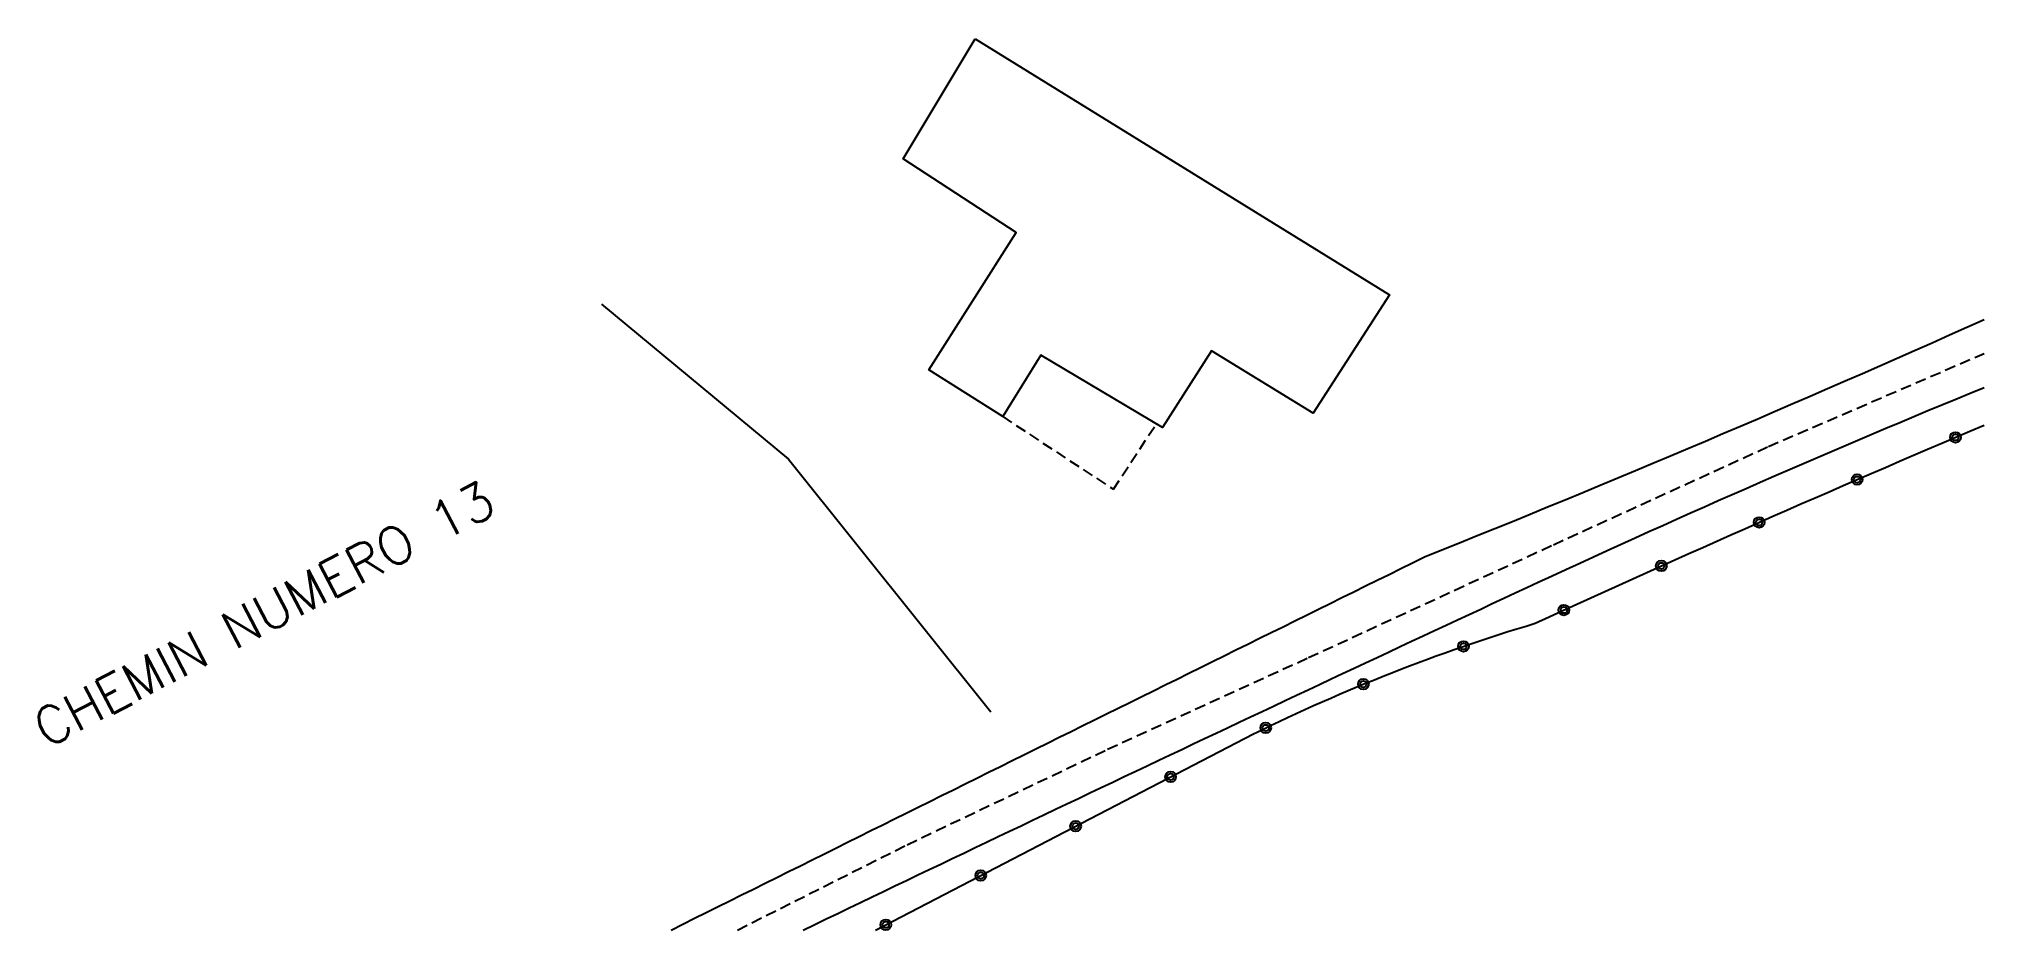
# Model space of a CAD drawing. Header units: millimetres. Extents: x 123000 to 124000, y 124000 to 125000.
# Drawn here: x 123909.1 to 124000, y 124000 to 124041.7 of the extents above; entities that cross this region are included whole.
import ezdxf
from ezdxf.enums import TextEntityAlignment as Align

# ---------------------------------------------------------------- set-up
doc = ezdxf.new("R2010")
doc.units = ezdxf.units.MM
doc.linetypes.add('DASHED', pattern=[0.75, 0.5, -0.25])
for name, color, linetype in [('w0001', 6, 'DASHED'), ('w0008', 7, 'CONTINUOUS'), ('w0100', 7, 'CONTINUOUS'), ('w0112', 1, 'DASHED'), ('w0322', 7, 'CONTINUOUS'), ('w0989', 7, 'CONTINUOUS')]:
    doc.layers.add(name, color=color, linetype=linetype)
doc.styles.get("Standard").update_dxf_attribs({"font": 'romans.shx', "width": 0.85})

msp = doc.modelspace()

# ---------------------------------------------------------------- texts
at = {"layer": 'w0989'}
msp.add_text('CHEMIN NUMERO 13', height=1.75, rotation=27.57092, dxfattribs=at).set_placement((123919.631, 124014.782), align=Align.MIDDLE)

# ---------------------------------------------------------------- linework, layer by layer
at = {"layer": 'w0001'}
msp.add_lwpolyline([(123941.749, 124000), (123949.675, 124003.989), (123959.045, 124008.453), (123968.434, 124012.736), (123979.873, 124018.017), (123989.922, 124022.609), (124000, 124026.956)], dxfattribs=at)
at = {"layer": 'w0008'}
for points in [[(123938.641, 124000, -0.000941), (123973.844, 124017.443, 0.010143), (124000, 124028.547, 0.010143)], [(123944.824, 124000, -0.00352), (123979.167, 124016.262, -0.011556), (124000, 124025.368, -0.011556)]]:
    msp.add_lwpolyline(points, format="xyb", dxfattribs=at)
at = {"layer": 'w0100'}
for points in [[(123952.848, 124041.666), (123972.218, 124029.702), (123968.655, 124024.161), (123963.904, 124027.081), (123961.607, 124023.5), (123955.916, 124026.872), (123954.141, 124024.004), (123950.695, 124026.195), (123954.768, 124032.609), (123949.495, 124036.051), (123952.848, 124041.666)], [(123935.4, 124029.259), (123944.124, 124022.022), (123953.587, 124010.206)]]:
    msp.add_lwpolyline(points, dxfattribs=at)
at = {"layer": 'w0112'}
msp.add_lwpolyline([(123954.141, 124024.004), (123959.311, 124020.606), (123961.318, 124023.671)], dxfattribs=at)
at = {"layer": 'w0322'}
msp.add_lwpolyline([(123948.204, 124000), (123965.86, 124009.172, -0.04167), (123979.019, 124014.342, -0.007773), (124000, 124023.602, -0.007773)], format="xyb", dxfattribs=at)
for centre, radius in [((123998.661, 124023.035), 0.25), ((123998.661, 124023.035), 0.15), ((123994.067, 124021.062), 0.25), ((123994.067, 124021.062), 0.15), ((123989.486, 124019.059), 0.25), ((123989.486, 124019.059), 0.15), ((123984.918, 124017.024), 0.25), ((123984.918, 124017.024), 0.15), ((123980.365, 124014.959), 0.25), ((123980.365, 124014.959), 0.15), ((123975.67, 124013.262), 0.25), ((123975.67, 124013.262), 0.15), ((123970.994, 124011.493), 0.25), ((123970.994, 124011.493), 0.15), ((123966.431, 124009.451), 0.25), ((123966.431, 124009.451), 0.15), ((123961.987, 124007.16), 0.25), ((123961.987, 124007.16), 0.15), ((123957.55, 124004.855), 0.25), ((123957.55, 124004.855), 0.15), ((123953.113, 124002.55), 0.25), ((123953.113, 124002.55), 0.15), ((123948.676, 124000.245), 0.25), ((123948.676, 124000.245), 0.15)]:
    msp.add_circle(centre, radius, dxfattribs=at)

msp.set_redraw_order([(e.dxf.handle, doc.entitydb.next_handle()) for e in msp.query("TEXT MTEXT ATTDEF DIMENSION ARC_DIMENSION")])  # texts and dimensions are drawn at this point

doc.saveas('drawing.dxf')
